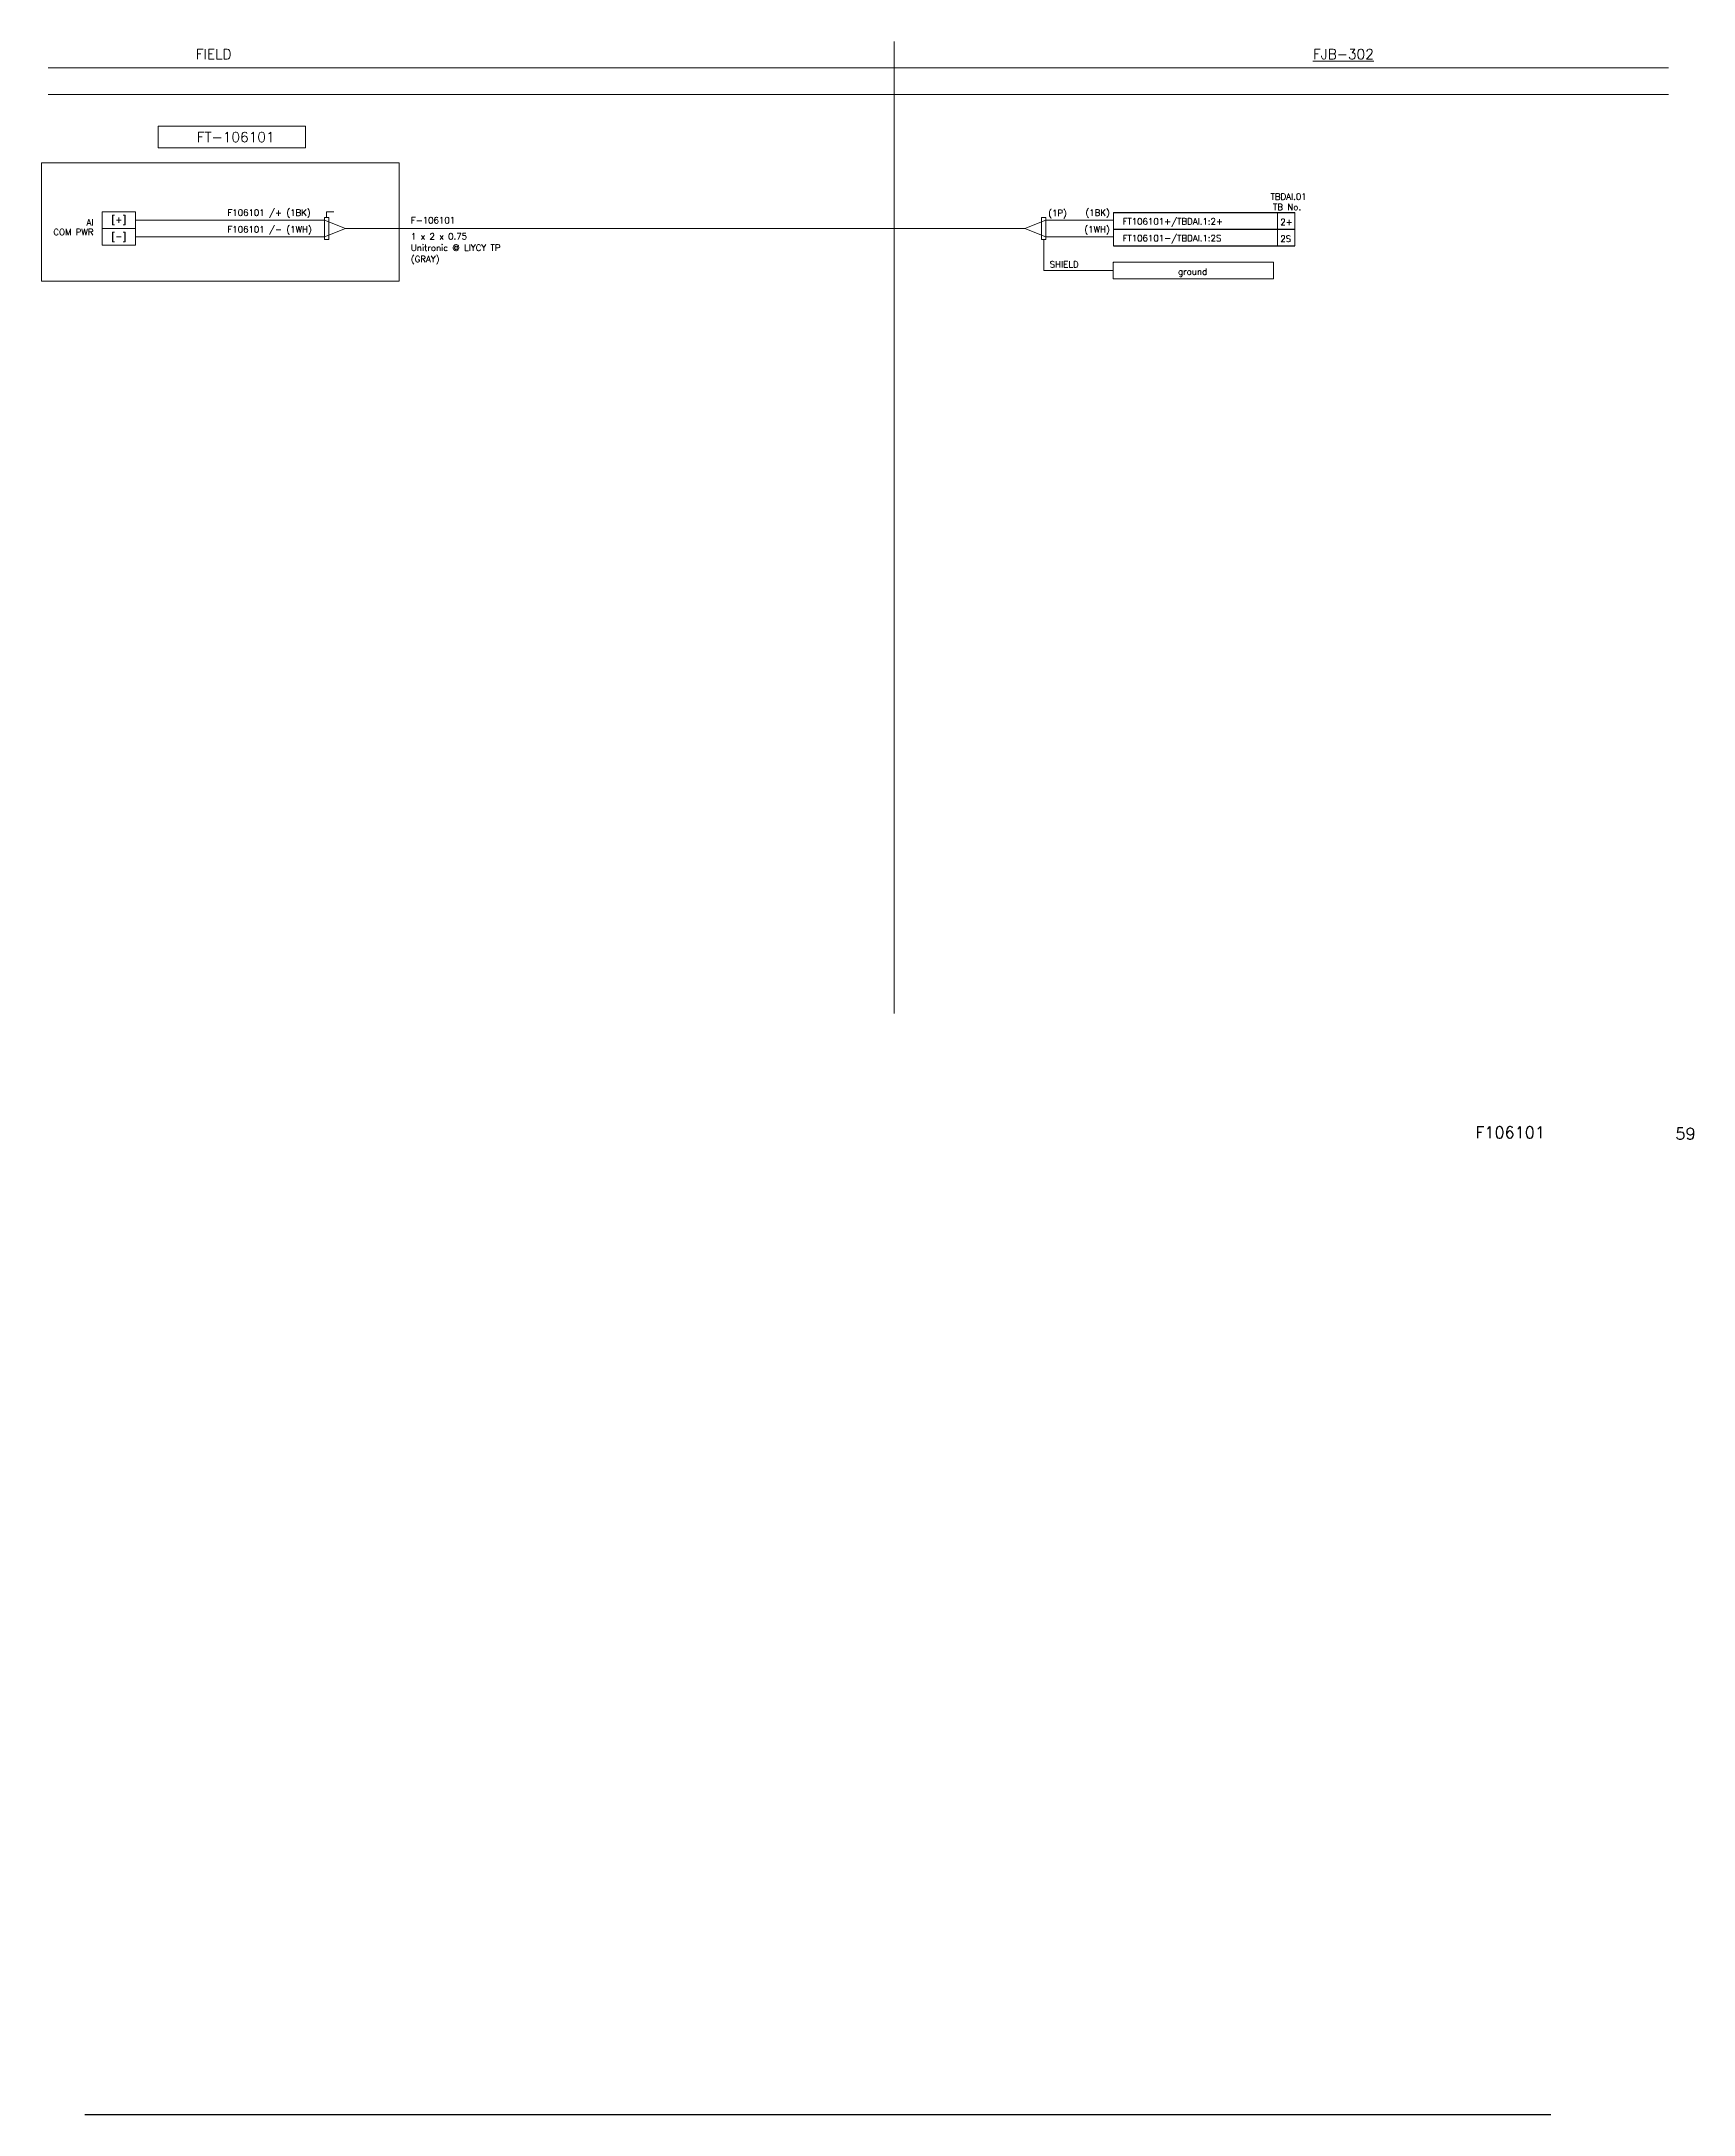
# Model space of a CAD drawing. Header units: millimetres. Extents: x -14942 to 24072, y -50285 to 2207.
# Drawn here: x -9800.6 to -9407, y -17916.3 to -17422.5 of the extents above; entities that cross this region are included whole.
import ezdxf
from ezdxf.enums import TextEntityAlignment as Align

# ---------------------------------------------------------------- set-up
doc = ezdxf.new("R2010")
doc.units = ezdxf.units.MM
doc.header["$MEASUREMENT"] = 0
for name, color, linetype in [('BORDER', 3, 'CONTINUOUS'), ('INSTRU', 4, 'CONTINUOUS'), ('INSTRUMENT', 1, 'CONTINUOUS'), ('LINE', 3, 'CONTINUOUS'), ('TEXT', 2, 'CONTINUOUS')]:
    doc.layers.add(name, color=color, linetype=linetype)
doc.styles.add('ROMANS', font='romans')

msp = doc.modelspace()

# ---------------------------------------------------------------- texts
at = {"layer": 'TEXT', "color": 7, "lineweight": 13, "style": 'ROMANS'}
for s, height, p in [('FIELD', 2.4, (-9763.88, -17426.73)), ('%%UFJB-302', 2.4, (-9497.7, -17426.73)), ('TBDAI.01', 1.5, (-9507.81, -17460.2)), ('TB No.', 1.5, (-9507.22, -17462.7)), ('F106101', 1.5, (-9756.33, -17464.02)), ('F106101', 1.5, (-9756.33, -17468.02)), ('/+ (1BK)', 1.5, (-9746.4, -17464.02)), ('/- (1WH)', 1.5, (-9746.4, -17468.02)), ('F-106101', 1.5, (-9712.62, -17465.84)), ('(1P)', 1.5, (-9560.77, -17464.15)), ('FT106101+/TBDAI.1:2+', 1.5, (-9543.06, -17466.13)), ('2+', 1.5, (-9505.49, -17466.27)), ('Unitronic @ LIYCY TP', 1.5, (-9712.62, -17472.4)), ('1 x 2 x 0.75', 1.5, (-9712.62, -17469.69)), ('FT106101-/TBDAI.1:2S', 1.5, (-9543.06, -17470.11)), ('2S', 1.5, (-9505.49, -17470.26)), ('(GRAY)', 1.5, (-9712.62, -17475.09)), ('SHIELD', 1.5, (-9560.42, -17476.37)), ('F106101', 2.8, (-9459.01, -17683.78))]:
    msp.add_text(s, height=height, dxfattribs=at).set_placement(p)
msp.add_text('FT-106101', height=2.4, dxfattribs=at).set_placement((-9754.36, -17446.48), align=Align.CENTER)
for s, p in [('AI', (-9788.23, -17466.37)), ('(1WH)', (-9546.12, -17468.02)), ('(1BK)', (-9546.12, -17464.02)), ('COM PWR', (-9788.23, -17468.65))]:
    msp.add_text(s, height=1.5, dxfattribs=at).set_placement(p, align=Align.RIGHT)
for s, height, p in [('[+]', 1.5, (-9782.21, -17465.06)), ('[-]', 1.5, (-9782.21, -17469.06)), ('59', 2.8, (-9408.95, -17682.68))]:
    msp.add_text(s, height=height, dxfattribs=at).set_placement(p, align=Align.MIDDLE)

# ---------------------------------------------------------------- blocks, each defined once
blk = doc.blocks.new('AA')
at = {"layer": 'INSTRU', "color": 7, "lineweight": 13}
for p, q in [((660.4, -1836.06), (674.52, -1836.06)), ((660.4, -1836.06), (660.4, -1840.06)), ((667.71, -1836.06), (698.6, -1836.06)), ((698.6, -1836.06), (698.6, -1840.06)), ((660.41, -1840.06), (698.6, -1840.06))]:
    blk.add_line(p, q, dxfattribs=at)
at = {"layer": 'TEXT', "color": 7, "lineweight": 13, "style": 'ROMANS'}
blk.add_text('ground', height=1.5, dxfattribs=at).set_placement((675.86, -1839.1))
blk = doc.blocks.new('BOX2')
at = {"layer": 'INSTRU', "color": 7, "lineweight": 13}
for p, q in [((-10467.87, -3369.91), (-10467.87, -3377.89)), ((-10428.76, -3369.91), (-10428.76, -3377.89)), ((-10424.64, -3369.91), (-10424.64, -3377.89))]:
    blk.add_line(p, q, dxfattribs=at)
at = {"layer": 'INSTRUMENT', "color": 7}
for p, q in [((-10467.87, -3369.91), (-10424.64, -3369.91)), ((-10467.87, -3373.9), (-10424.64, -3373.9)), ((-10467.87, -3377.89), (-10424.64, -3377.89))]:
    blk.add_line(p, q, dxfattribs=at)

# ---------------------------------------------------------------- linework, layer by layer
at = {"layer": 'BORDER', "color": 7, "lineweight": 13, "ltscale": 2.5}
msp.add_line((-9597.49, -17422.5), (-9597.49, -17654.04), dxfattribs=at)
at = {"layer": 'BORDER', "color": 7, "lineweight": 13}
for p, q in [((-9799.03, -17428.8), (-9413, -17428.8)), ((-9799.03, -17435.1), (-9413, -17435.1))]:
    msp.add_line(p, q, dxfattribs=at)
at = {"layer": 'INSTRU', "color": 7, "lineweight": 13}
for p, q in [((-9786.21, -17463.06), (-9778.21, -17463.06)), ((-9786.21, -17463.06), (-9786.21, -17467.06)), ((-9786.21, -17467.06), (-9778.21, -17467.06)), ((-9786.21, -17467.06), (-9786.21, -17471.06)), ((-9778.21, -17463.06), (-9778.21, -17467.06)), ((-9778.21, -17467.06), (-9778.21, -17471.06)), ((-9786.21, -17471.06), (-9778.21, -17471.06)), ((-9786.21, -17471.06), (-9778.21, -17471.06)), ((-9545.26, -17475.06), (-9545.26, -17475.2))]:
    msp.add_line(p, q, dxfattribs=at)
at = {"layer": 'INSTRUMENT', "color": 7}
msp.add_line((-9790.28, -17916.34), (-9441.01, -17916.34), dxfattribs=at)
at = {"layer": 'LINE', "color": 7, "lineweight": 13}
for p, q in [((-9772.81, -17442.67), (-9737.72, -17442.67)), ((-9772.81, -17442.67), (-9772.81, -17447.87)), ((-9737.72, -17442.67), (-9737.72, -17447.87)), ((-9772.81, -17447.87), (-9737.72, -17447.87)), ((-9778.21, -17465.06), (-9733.19, -17465.06)), ((-9733.19, -17464.46), (-9733.19, -17469.66)), ((-9733.19, -17464.46), (-9732.19, -17464.46)), ((-9728.19, -17467.06), (-9733.19, -17465.06)), ((-9733.19, -17469.06), (-9728.19, -17467.06)), ((-9732.69, -17463.12), (-9730.98, -17463.12)), ((-9732.19, -17464.46), (-9732.19, -17469.66)), ((-9728.19, -17467.06), (-9566.35, -17467.06)), ((-9566.35, -17467.06), (-9561.35, -17465.06)), ((-9566.35, -17467.06), (-9561.35, -17469.06)), ((-9561.35, -17464.46), (-9562.35, -17464.46)), ((-9562.35, -17464.46), (-9562.35, -17469.66)), ((-9561.35, -17464.46), (-9561.35, -17469.66)), ((-9545.26, -17465.06), (-9561.35, -17465.06)), ((-9778.21, -17469.06), (-9733.19, -17469.06)), ((-9733.19, -17469.66), (-9732.19, -17469.66)), ((-9561.35, -17469.66), (-9562.35, -17469.66)), ((-9561.85, -17469.66), (-9561.85, -17477.06)), ((-9545.26, -17469.06), (-9561.35, -17469.06)), ((-9545.31, -17477.06), (-9561.85, -17477.06))]:
    msp.add_line(p, q, dxfattribs=at)
at = {"layer": 'LINE', "color": 7, "lineweight": 13, "ltscale": 8}
for p, q in [((-9800.64, -17479.6), (-9800.64, -17451.45)), ((-9715.41, -17451.45), (-9800.64, -17451.45)), ((-9715.41, -17479.6), (-9715.41, -17451.45)), ((-9715.41, -17479.6), (-9800.64, -17479.6))]:
    msp.add_line(p, q, dxfattribs=at)
at = {"layer": 'TEXT', "color": 7, "lineweight": 13}
msp.add_line((-9732.69, -17464.46), (-9732.69, -17463.12), dxfattribs=at)

# ---------------------------------------------------------------- block references
at = {"layer": 'INSTRUMENT', "color": 7}
msp.add_blockref('BOX2', (922.61, -14093.32), dxfattribs=at)
at = {"layer": 'INSTRUMENT', "color": 1}
msp.add_blockref('AA', (-10205.71, -15639), dxfattribs=at)

msp.set_redraw_order([(e.dxf.handle, doc.entitydb.next_handle()) for e in msp.query("TEXT MTEXT ATTDEF DIMENSION ARC_DIMENSION")])  # texts and dimensions are drawn at this point

doc.saveas('drawing.dxf')
